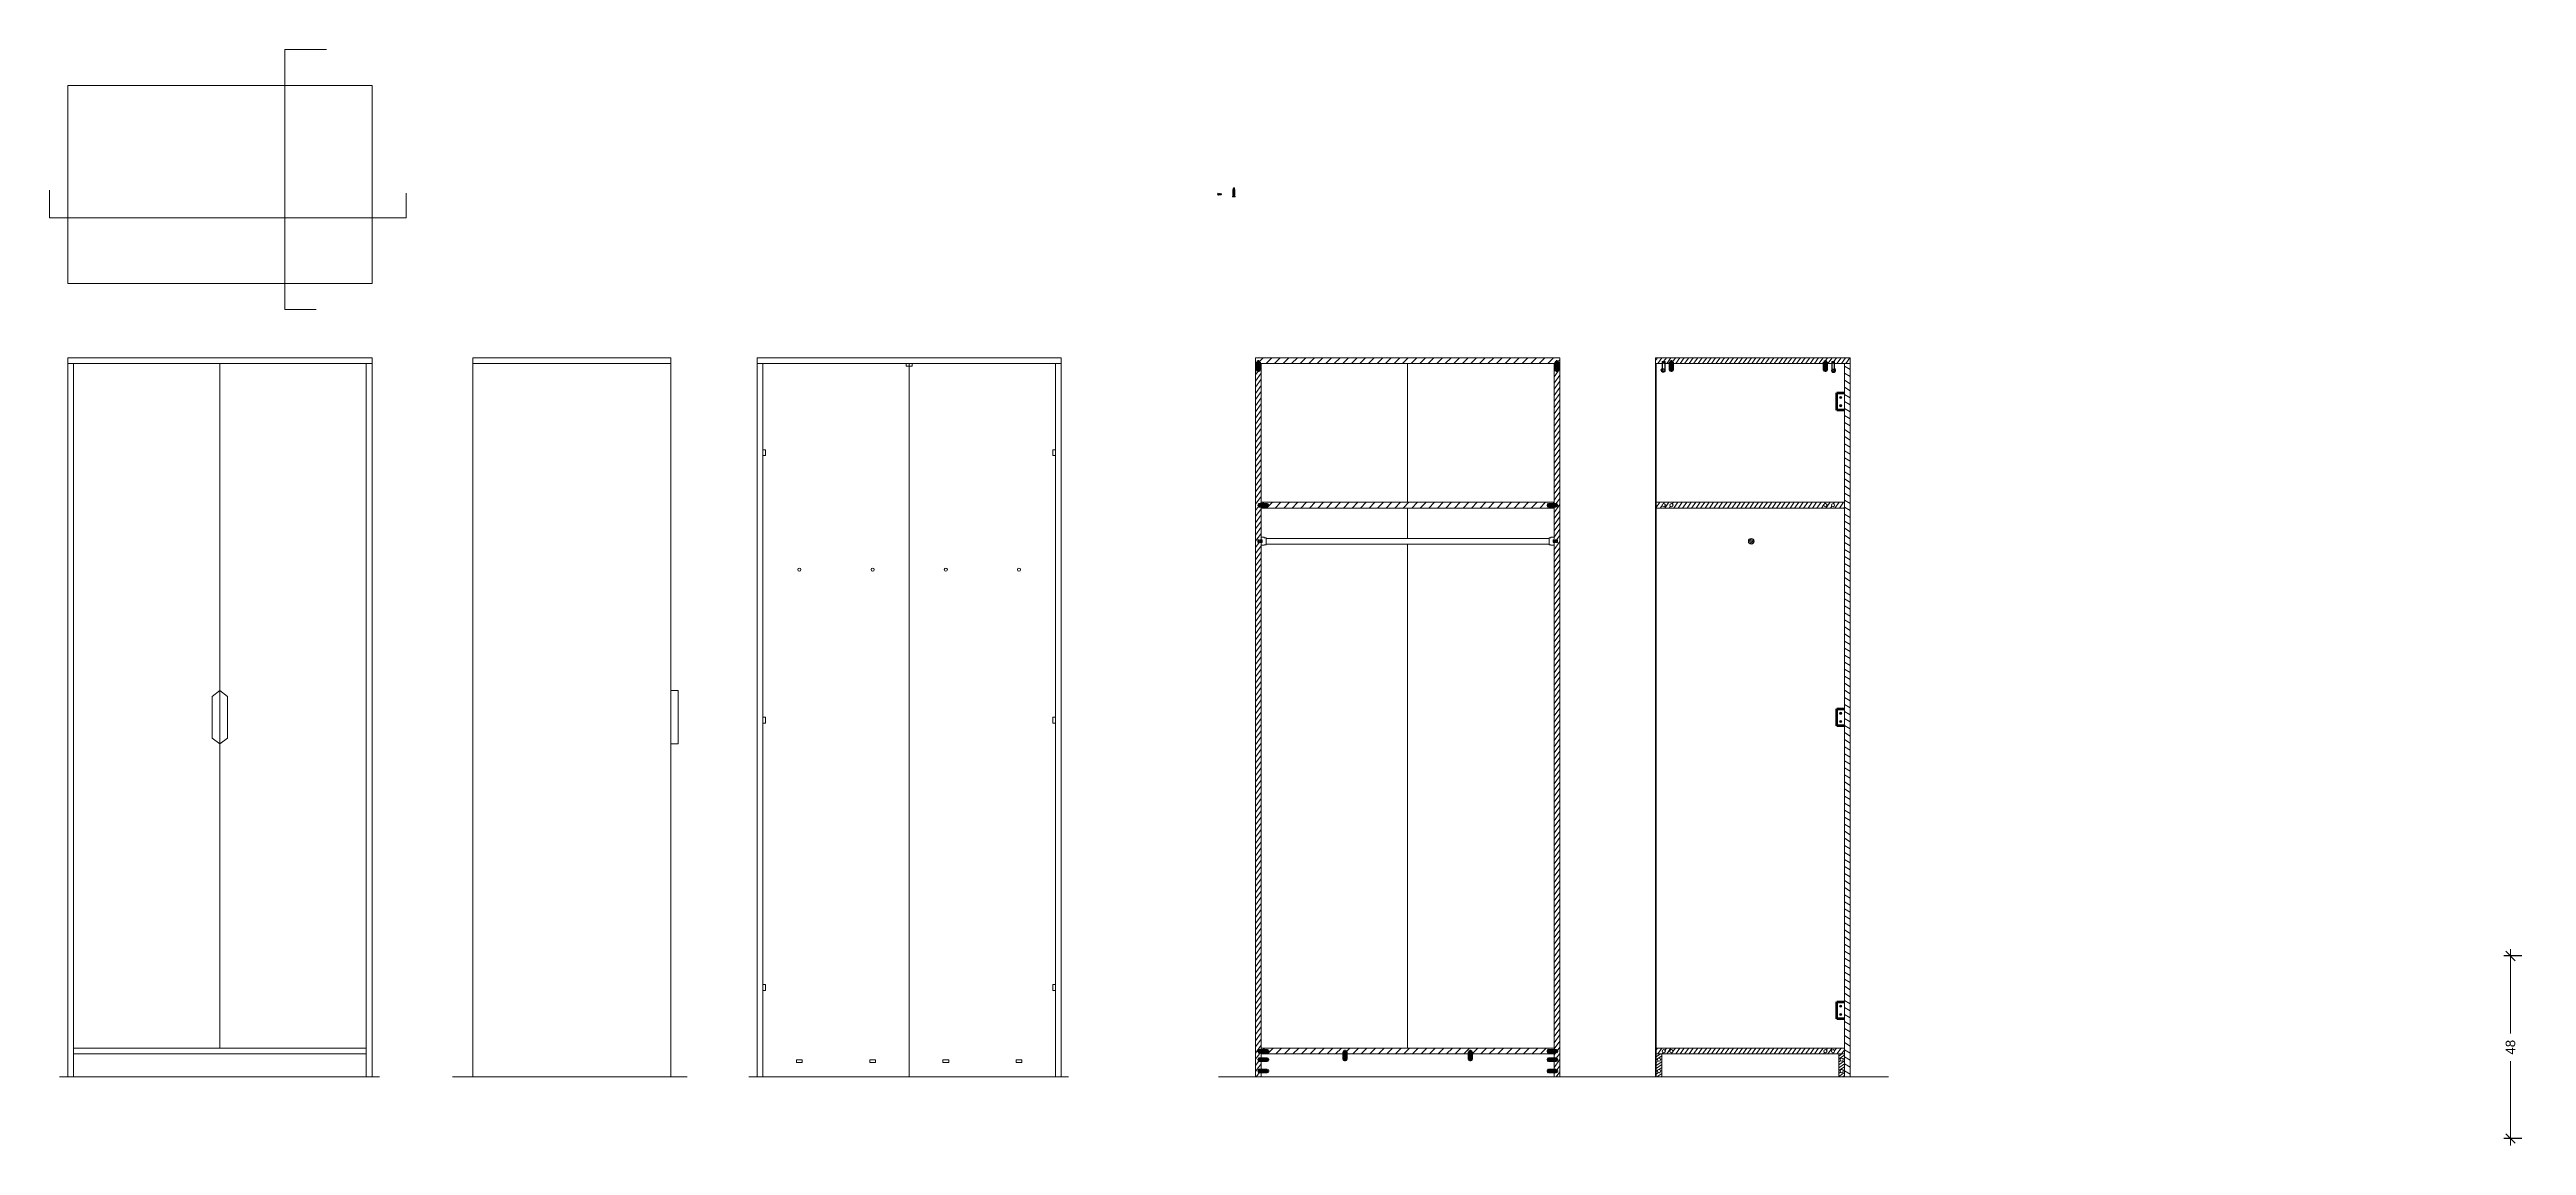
# Model space of a CAD drawing. Header units: millimetres. Extents: x 3303 to 4648, y 1755 to 2051.
# Drawn here: x 3303 to 3954, y 1763 to 2051 of the extents above; entities that cross this region are included whole.
import ezdxf

# ---------------------------------------------------------------- set-up
doc = ezdxf.new("R2010")
doc.units = ezdxf.units.MM
doc.linetypes.add('ACAD_ISO02W100', pattern=[15, 12, -3])
for name, color, linetype, lineweight in [('linea di terra', 1, 'Continuous', 18), ('linee non sezionate', 8, 'Continuous', 18), ('linee quote', 6, 'Continuous', 18), ('linee sezionate', 7, 'Continuous', 18), ('retini', 11, 'Continuous', 18), ('riquadro viti', 2, 'Continuous', 18), ('viti e cerniere', 4, 'Continuous', 18)]:
    doc.layers.add(name, color=color, linetype=linetype, lineweight=lineweight)
doc.layers.add('viti sottili', color=4, linetype='Continuous')
doc.styles.add('ARIAL', font='Arial.ttf')
doc.dimstyles.new('E-0050_TICK_12', dxfattribs={"dimtxt": 2.5, "dimasz": 2.5, "dimexe": 1.8, "dimexo": 1.2, "dimgap": 1.8, "dimtad": 0, "dimdec": 0, "dimzin": 0, "dimdsep": 46, "dimtxsty": 'ARIAL', "dimblk": 'OBLIQUE', "dimblk1": 'OBLIQUE', "dimblk2": 'OBLIQUE', "dimcen": 1.8, "dimdle": 1.8, "dimclrd": 256, "dimclre": 256, "dimclrt": 256, "dimadec": 0, "dimazin": 0, "dimtfac": 1, "dimtdec": 0, "dimtmove": 1, "dimatfit": 3, "dimldrblk": 'OPEN90', "dimfxl": 1, "dimtfill": 1, "dimtfillclr": 7, "dimtolj": 1, "dimtzin": 0, "dimlwd": -1, "dimarcsym": 0})

msp = doc.modelspace()

# ---------------------------------------------------------------- blocks, each defined once
blk = doc.blocks.new('_Oblique')
at = {"color": 0, "linetype": 'ByBlock', "lineweight": -2}
blk.add_line((-0.5, -0.5), (0.5, 0.5), dxfattribs=at)
blk = doc.blocks.new('*D12')
at = {"layer": 'linee non sezionate', "lineweight": -2, "transparency": 16777216}
for p, q in [((3953.02, 1812.42), (3948.23, 1812.42)), ((3953.02, 1764.42), (3948.23, 1764.42))]:
    blk.add_line(p, q, dxfattribs=at)
at = {"layer": 'linee non sezionate', "transparency": 16777216}
for p, q in [((3950.03, 1814.22), (3950.03, 1792.06)), ((3950.03, 1762.62), (3950.03, 1784.77))]:
    blk.add_line(p, q, dxfattribs=at)
at = {"layer": 'linee non sezionate', "transparency": 16777216, "xscale": 2.5, "yscale": 2.5, "zscale": 2.5}
for p, rotation in [((3950.03, 1812.42), 90), ((3950.03, 1764.42), 270)]:
    blk.add_blockref('_Oblique', p, dxfattribs=dict(at, rotation=rotation))
at = {"layer": 'linee non sezionate', "transparency": 16777216, "insert": (3950.03, 1788.42), "char_height": 2.5, "attachment_point": 5, "rotation": 90, "style": 'ARIAL', "bg_fill": 3, "box_fill_scale": 1.1, "bg_fill_color": 256, "bg_fill_true_color": 13158600, "bg_fill_transparency": 0}
blk.add_mtext('\\A1;48', dxfattribs=at)
blk = doc.blocks.new('_Open90')
at = {"color": 0, "linetype": 'ByBlock', "lineweight": -2}
for p, q in [((0, 0), (-1, 0)), ((-0.5, 0.5), (0, 0)), ((0, 0), (-0.5, -0.5))]:
    blk.add_line(p, q, dxfattribs=at)
blk = doc.blocks.new('vitetassello')
at = {"layer": 'viti e cerniere'}
for p, q in [((-0.13, 0.38), (-0.13, 1.58)), ((-0.13, 1.58), (-0.06, 1.58)), ((-0.13, 1.5), (0.31, 1.5)), ((-0.13, 0.46), (0.31, 0.46)), ((0.31, 0.38), (-0.13, 0.38)), ((-0.09, 0.46), (-0.09, 1.5)), ((-0.06, 1.76), (-0.06, 1.58)), ((-0.06, 1.58), (0.23, 1.58)), ((0, 0.35), (0, 0.27)), ((0, 0.21), (0, 0.14)), ((0, 0.08), (0, 0)), ((0.06, 0.46), (0.06, 1.5)), ((0.09, 0.46), (0.06, 0.46)), ((0.08, 0.46), (0.11, 0.46)), ((0.09, 0.46), (0.13, 0.46)), ((0.13, 0.46), (0.13, 1.5)), ((0.19, 0.38), (0.19, 0.36)), ((0.19, 0.3), (0.19, 0.22)), ((0.19, 0.16), (0.19, 0.09)), ((0.19, 0), (0.19, 0.03)), ((0.23, 1.58), (0.24, 1.58)), ((0.24, 1.76), (0.24, 1.58)), ((0.24, 1.58), (0.31, 1.58)), ((0.27, 1.5), (0.27, 0.46)), ((0.31, 1.58), (0.31, 0.38)), ((0.31, 1.5), (0.31, 1.5)), ((0, 0), (0.19, 0))]:
    blk.add_line(p, q, dxfattribs=at)
blk.add_lwpolyline([(0.36, 1.76), (0.36, 1.93), (-0.18, 1.93), (-0.18, 1.76)], close=True, dxfattribs=at)
for points in [[(-0.06, 0.27), (0, 0.21), (0.19, 0.16), (0.24, 0.16), (-0.06, 0.27), (0, 0.27), (0.19, 0.22), (0.24, 0.16)], [(-0.06, 0.14), (0, 0.08), (0.19, 0.03), (0.24, 0.03), (-0.06, 0.14), (0, 0.14), (0.19, 0.09), (0.24, 0.03)], [(-0.03, 0.38), (0, 0.35), (0.19, 0.3), (0.24, 0.3), (0.01, 0.38)], [(0.09, 0.38), (0.19, 0.36), (0.24, 0.3)]]:
    blk.add_lwpolyline(points, dxfattribs=at)

# ---------------------------------------------------------------- dimensions: what is measured, and where the dimension line sits
at = {"layer": 'linee non sezionate'}
dim = msp.add_linear_dim(base=(3950.03, 1764.42), p1=(3954.22, 1812.42), p2=(3954.22, 1764.42), angle=90, dimstyle='E-0050_TICK_12', dxfattribs=at)
dim.commit()
dim.dimension.update_dxf_attribs({"geometry": '*D12', "text_midpoint": (3950.03, 1788.42)})

# ---------------------------------------------------------------- hatches: boundary and pattern name
at = {"layer": 'retini'}
h = msp.add_hatch(dxfattribs=at)
h.set_pattern_fill('ANSI31', color=256, scale=0.5)
h.paths.add_polyline_path([(3700, 1969.65), (3620, 1969.65), (3620, 1968.15), (3620.39, 1968.15), (3620.39, 1968.68), (3621.1, 1968.68), (3621.1, 1968.15), (3698.5, 1968.15), (3698.9, 1968.15), (3698.9, 1968.68), (3699.61, 1968.68), (3699.61, 1968.15), (3700, 1968.15)])
h = msp.add_hatch(dxfattribs=at)
h.set_pattern_fill('ANSI31', color=256, scale=0.3, angle=189)
h.paths.add_polyline_path([(3621.5, 1968.15), (3621.1, 1968.15), (3621.1, 1966.15), (3620.39, 1966.15), (3620.39, 1968.15), (3620, 1968.15), (3620, 1780.65), (3621.5, 1780.65), (3621.5, 1781.8), (3620.75, 1781.8), (3620.75, 1782.51), (3621.5, 1782.51), (3621.5, 1784.8), (3620.75, 1784.8), (3620.75, 1785.51), (3621.5, 1785.51), (3621.5, 1787.03), (3620.75, 1787.03), (3620.75, 1787.74), (3621.5, 1787.74), (3621.5, 1921.08), (3620.6, 1921.08), (3620.6, 1921.76), (3621.5, 1921.76), (3621.5, 1930.52), (3620.75, 1930.52), (3620.75, 1931.23), (3621.5, 1931.23)])
h = msp.add_hatch(dxfattribs=at)
h.set_pattern_fill('ANSI31', color=256, scale=0.3, angle=189)
h.paths.add_polyline_path([(3700, 1968.15), (3699.61, 1968.15), (3699.61, 1966.15), (3698.9, 1966.15), (3698.9, 1968.15), (3698.5, 1968.15), (3698.5, 1931.23), (3699.33, 1931.23), (3699.33, 1930.52), (3698.5, 1930.52), (3698.5, 1921.76), (3699.4, 1921.76), (3699.4, 1921.41), (3699.4, 1921.08), (3698.5, 1921.08), (3698.5, 1787.74), (3699.33, 1787.74), (3699.33, 1787.03), (3698.5, 1787.03), (3698.5, 1785.51), (3699.33, 1785.51), (3699.33, 1784.8), (3698.5, 1784.8), (3698.5, 1782.51), (3699.33, 1782.51), (3699.33, 1781.8), (3698.5, 1781.8), (3698.5, 1780.65), (3700, 1780.65)])
h = msp.add_hatch(dxfattribs=at)
h.set_pattern_fill('ANSI31', color=256, scale=0.3, angle=189)
h.paths.add_polyline_path([(3776.37, 1969.65), (3725.17, 1969.65), (3725.17, 1968.15), (3726.96, 1968.15), (3726.96, 1968.65), (3727.69, 1968.65), (3727.69, 1968.15), (3729.01, 1968.15), (3729.01, 1968.68), (3729.72, 1968.68), (3729.72, 1968.15), (3769.51, 1968.15), (3769.51, 1968.68), (3770.22, 1968.68), (3770.22, 1968.15), (3771.52, 1968.15), (3771.52, 1968.63), (3771.52, 1968.65), (3772.24, 1968.65), (3772.24, 1968.15), (3776.37, 1968.15)])
h = msp.add_hatch(dxfattribs=at)
h.set_pattern_fill('ANSI31', color=256, scale=0.5, angle=104)
h.paths.add_polyline_path([(3776.37, 1968.15), (3774.87, 1968.15), (3774.87, 1780.65), (3776.37, 1780.65)])
h = msp.add_hatch(dxfattribs=at)
h.set_pattern_fill('ANSI31', color=256, scale=0.5)
h.paths.add_polyline_path([(3698.5, 1931.65), (3621.5, 1931.65), (3621.5, 1931.23), (3623.29, 1931.23), (3623.29, 1930.52), (3621.5, 1930.52), (3621.5, 1930.15), (3698.5, 1930.15), (3698.5, 1930.52), (3696.79, 1930.52), (3696.79, 1931.23), (3698.5, 1931.23)])
h = msp.add_hatch(dxfattribs=at)
h.set_pattern_fill('ANSI31', color=256, scale=0.3, angle=189)
h.paths.add_polyline_path([(3774.87, 1931.65), (3725.37, 1931.65), (3725.37, 1930.15), (3774.87, 1930.15)])
h.paths.add_polyline_path([(3728.95, 1930.9, -1), (3729.79, 1930.9, -1)], flags=16)
h.paths.add_polyline_path([(3726.94, 1930.9, -1), (3727.78, 1930.9, -1)], flags=16)
h.paths.add_polyline_path([(3770.29, 1930.9, -1), (3769.45, 1930.9, -1)], flags=16)
h.paths.add_polyline_path([(3772.29, 1930.9, -1), (3771.45, 1930.9, -1)], flags=16)
h = msp.add_hatch(dxfattribs=at)
h.set_pattern_fill('ANSI31', color=256, scale=0.1, angle=243)
h.paths.add_polyline_path([(3751.12, 1921.4, 1), (3749.62, 1921.4, 1)])
h = msp.add_hatch(dxfattribs=at)
h.set_pattern_fill('ANSI31', color=256, scale=0.5)
h.paths.add_polyline_path([(3696.79, 1787.74), (3698.5, 1787.74), (3698.5, 1788.15), (3621.5, 1788.15), (3621.5, 1787.74), (3623.29, 1787.74), (3623.29, 1787.03), (3621.5, 1787.03), (3621.5, 1786.65), (3643.14, 1786.65), (3643.14, 1787.44), (3643.85, 1787.44), (3643.85, 1786.65), (3676.13, 1786.65), (3676.13, 1787.47), (3676.84, 1787.47), (3676.84, 1786.65), (3698.5, 1786.65), (3698.5, 1787.03), (3696.79, 1787.03)])
h = msp.add_hatch(dxfattribs=at)
h.set_pattern_fill('ANSI31', color=256, scale=0.3, angle=189)
h.paths.add_polyline_path([(3725.37, 1788.15), (3725.37, 1786.65), (3774.87, 1786.65), (3774.87, 1788.15)])
h.paths.add_polyline_path([(3728.95, 1787.4, -1), (3729.79, 1787.4, -1)], flags=16)
h.paths.add_polyline_path([(3726.94, 1787.4, -1), (3727.78, 1787.4, -1)], flags=16)
h.paths.add_polyline_path([(3770.29, 1787.4, -1), (3769.45, 1787.4, -1)], flags=16)
h.paths.add_polyline_path([(3772.29, 1787.4, -1), (3771.45, 1787.4, -1)], flags=16)
h = msp.add_hatch(dxfattribs=at)
h.set_pattern_fill('ANSI31', color=256, scale=0.2, angle=349)
h.paths.add_polyline_path([(3726.87, 1786.65), (3725.37, 1786.65), (3725.37, 1780.65), (3726.87, 1780.65)])
h.paths.add_polyline_path([(3725.7, 1785.16, -1), (3726.54, 1785.16, -1)], flags=16)
h.paths.add_polyline_path([(3726.54, 1782.15, -1), (3725.7, 1782.15, -1)], flags=16)
h = msp.add_hatch(dxfattribs=at)
h.set_pattern_fill('ANSI31', color=256, scale=0.2, angle=349)
h.paths.add_polyline_path([(3774.87, 1786.65), (3773.37, 1786.65), (3773.37, 1780.65), (3774.87, 1780.65)])
h.paths.add_polyline_path([(3774.54, 1782.15, -1), (3773.7, 1782.15, -1)], flags=16)
h.paths.add_polyline_path([(3773.7, 1785.16, -1), (3774.54, 1785.16, -1)], flags=16)

# ---------------------------------------------------------------- linework, layer by layer
at = {"layer": 'linea di terra'}
for p, q in [((3305.5, 1780.69), (3389.6, 1780.69)), ((3408.79, 1780.65), (3470.56, 1780.65)), ((3486.76, 1780.69), (3570.86, 1780.69)), ((3610.29, 1780.65), (3786.47, 1780.65))]:
    msp.add_line(p, q, dxfattribs=at)
at = {"layer": 'linee non sezionate'}
for p, q in [((3387.66, 2041.18), (3307.66, 2041.18)), ((3307.66, 2041.18), (3307.66, 1989.18)), ((3387.66, 1989.18), (3387.66, 2041.18)), ((3610.19, 2012.62), (3610.19, 2012.62)), ((3307.66, 1989.18), (3387.66, 1989.18)), ((3387.66, 1969.65), (3307.66, 1969.65)), ((3307.66, 1969.65), (3307.66, 1780.65)), ((3307.66, 1968.15), (3387.66, 1968.15)), ((3309.16, 1968.15), (3309.16, 1780.65)), ((3347.66, 1968.15), (3347.66, 1788.15)), ((3386.16, 1968.15), (3386.16, 1780.65)), ((3387.66, 1780.65), (3387.66, 1969.65)), ((3414.2, 1780.65), (3414.2, 1969.65)), ((3414.2, 1969.65), (3466.2, 1969.65)), ((3466.2, 1968.15), (3414.2, 1968.15)), ((3466.2, 1969.65), (3466.2, 1780.65)), ((3568.93, 1969.65), (3488.93, 1969.65)), ((3488.93, 1969.65), (3488.93, 1780.65)), ((3488.93, 1968.15), (3568.93, 1968.15)), ((3490.43, 1968.15), (3490.43, 1780.65)), ((3528.93, 1968.15), (3528.93, 1780.69)), ((3567.43, 1968.15), (3567.43, 1780.65)), ((3568.93, 1780.65), (3568.93, 1969.65)), ((3660, 1968.15), (3660, 1931.65)), ((3660, 1930.15), (3660, 1922.15)), ((3621.5, 1922.45), (3622.31, 1922.45)), ((3622.31, 1922.45), (3622.31, 1922.3)), ((3622.31, 1922.3), (3622.81, 1922.3)), ((3622.81, 1922.3), (3622.81, 1920.65)), ((3622.81, 1922.15), (3697.2, 1922.15)), ((3697.2, 1922.15), (3697.2, 1922.3)), ((3697.2, 1922.3), (3697.7, 1922.3)), ((3697.2, 1920.5), (3697.2, 1922.15)), ((3697.7, 1922.3), (3697.7, 1922.45)), ((3697.7, 1922.45), (3698.5, 1922.45)), ((3622.31, 1920.35), (3621.5, 1920.35)), ((3622.31, 1920.5), (3622.31, 1920.35)), ((3622.81, 1920.5), (3622.31, 1920.5)), ((3622.81, 1920.65), (3622.81, 1920.5)), ((3622.81, 1920.65), (3697.2, 1920.65)), ((3660, 1920.65), (3660, 1788.15)), ((3697.7, 1920.5), (3697.2, 1920.5)), ((3697.7, 1920.35), (3697.7, 1920.5)), ((3698.5, 1920.35), (3697.7, 1920.35)), ((3698.5, 1921.41), (3698.5, 1921.41)), ((3468.2, 1882.15), (3466.2, 1882.15)), ((3468.2, 1882.15), (3468.2, 1868.15)), ((3468.2, 1868.15), (3466.2, 1868.15)), ((3309.16, 1788.15), (3386.16, 1788.15)), ((3309.16, 1786.65), (3386.16, 1786.65))]:
    msp.add_line(p, q, dxfattribs=at)
for points in [[(3347.66, 1868.15), (3345.66, 1869.65), (3345.66, 1880.65), (3347.66, 1882.15)], [(3347.66, 1868.15), (3349.66, 1869.65), (3349.66, 1880.65), (3347.66, 1882.15)]]:
    msp.add_lwpolyline(points, dxfattribs=at)
at = {"layer": 'linee quote'}
for p, q in [((3364.74, 1989.18), (3364.74, 2050.64)), ((3364.74, 2050.64), (3375.68, 2050.64)), ((3302.86, 2006.39), (3302.86, 2013.72)), ((3396.64, 2006.39), (3396.64, 2012.94)), ((3348.31, 2006.39), (3302.86, 2006.39)), ((3348.31, 2006.39), (3396.64, 2006.39)), ((3364.74, 1989.18), (3364.74, 1982.29)), ((3364.74, 1982.29), (3372.94, 1982.29))]:
    msp.add_line(p, q, dxfattribs=at)
at = {"layer": 'linee sezionate'}
for p, q in [((3620, 1968.15), (3620.39, 1968.15)), ((3621.1, 1968.15), (3698.5, 1968.15)), ((3621.5, 1931.23), (3621.5, 1968.15)), ((3776.37, 1969.65), (3725.17, 1969.65)), ((3725.17, 1969.65), (3725.17, 1780.65)), ((3725.37, 1968.15), (3725.37, 1788.15)), ((3725.37, 1968.15), (3725.37, 1788.15)), ((3776.37, 1969.65), (3776.37, 1968.15)), ((3621.5, 1931.65), (3698.5, 1931.65)), ((3621.5, 1921.76), (3621.5, 1930.52)), ((3621.5, 1930.15), (3698.5, 1930.15)), ((3621.5, 1787.74), (3621.5, 1921.08)), ((3621.5, 1788.15), (3698.5, 1788.15)), ((3621.5, 1785.51), (3621.5, 1787.03)), ((3621.5, 1786.65), (3643.14, 1786.65)), ((3621.5, 1782.51), (3621.5, 1784.8)), ((3643.85, 1786.65), (3676.13, 1786.65)), ((3676.84, 1786.65), (3698.5, 1786.65)), ((3621.5, 1780.65), (3621.5, 1781.8))]:
    msp.add_line(p, q, dxfattribs=at)
for points in [[(3700, 1968.15), (3700, 1969.65), (3620, 1969.65), (3620, 1780.65)], [(3698.9, 1968.15), (3698.5, 1968.15), (3698.5, 1931.23)], [(3700, 1780.65), (3700, 1968.15), (3699.61, 1968.15)], [(3726.96, 1968.15), (3725.17, 1968.15)], [(3729.01, 1968.15), (3727.69, 1968.15)], [(3769.51, 1968.15), (3729.72, 1968.15)], [(3771.52, 1968.15), (3770.22, 1968.15)], [(3776.37, 1780.65), (3776.37, 1968.15), (3772.24, 1968.15)], [(3774.87, 1780.65), (3774.87, 1968.15)], [(3698.5, 1930.52), (3698.5, 1921.76)], [(3774.87, 1931.65), (3725.37, 1931.65), (3725.37, 1930.15), (3774.87, 1930.15)], [(3698.5, 1921.08), (3698.5, 1787.74)], [(3698.5, 1787.03), (3698.5, 1785.51)], [(3698.5, 1784.8), (3698.5, 1782.51)], [(3774.87, 1788.15), (3725.37, 1788.15), (3725.37, 1786.65), (3774.87, 1786.65)], [(3725.37, 1786.65), (3725.37, 1780.65)], [(3726.87, 1780.65), (3726.87, 1786.65)], [(3773.37, 1786.65), (3773.37, 1780.65)], [(3698.5, 1781.8), (3698.5, 1780.65)]]:
    msp.add_lwpolyline(points, dxfattribs=at)
msp.add_circle((3750.37, 1921.4), 0.75, dxfattribs=at)
at = {"layer": 'riquadro viti', "linetype": 'ACAD_ISO02W100', "ltscale": 0.05}
for points in [[(3620.39, 1966.15), (3620.39, 1968.68), (3621.1, 1968.68), (3621.1, 1966.15)], [(3698.9, 1966.15), (3698.9, 1968.68), (3699.61, 1968.68), (3699.61, 1966.15)], [(3729.01, 1966.15), (3729.01, 1968.68), (3729.72, 1968.68), (3729.72, 1966.15)], [(3769.51, 1966.15), (3769.51, 1968.68), (3770.22, 1968.68), (3770.22, 1966.15)], [(3620.6, 1921.08), (3621.78, 1921.08), (3621.78, 1921.41), (3621.78, 1921.76), (3620.6, 1921.76)], [(3698.23, 1921.08), (3699.4, 1921.08), (3699.4, 1921.41), (3699.4, 1921.76), (3698.23, 1921.76)], [(3623.29, 1784.8), (3620.75, 1784.8), (3620.75, 1785.51), (3623.29, 1785.51)], [(3643.14, 1784.9), (3643.14, 1787.44), (3643.85, 1787.44), (3643.85, 1784.9)], [(3676.13, 1784.93), (3676.13, 1787.47), (3676.84, 1787.47), (3676.84, 1784.93)], [(3699.33, 1784.8), (3696.79, 1784.8), (3696.79, 1785.51), (3699.33, 1785.51)], [(3623.29, 1781.8), (3620.75, 1781.8), (3620.75, 1782.51), (3623.29, 1782.51)], [(3699.33, 1781.8), (3696.79, 1781.8), (3696.79, 1782.51), (3699.33, 1782.51)]]:
    msp.add_lwpolyline(points, close=True, dxfattribs=at)
at = {"layer": 'riquadro viti', "ltscale": 0.03}
for points in [[(3727.69, 1966.59), (3727.69, 1968.63), (3727.69, 1968.65), (3726.96, 1968.65), (3726.96, 1966.83, 2.428654)], [(3771.52, 1966.59), (3771.52, 1968.63), (3771.52, 1968.65), (3772.24, 1968.65), (3772.24, 1966.83, -2.428654)]]:
    msp.add_lwpolyline(points, format="xyb", close=True, dxfattribs=at)
at = {"layer": 'riquadro viti', "ltscale": 0.05}
for points in [[(3623.29, 1930.52), (3620.75, 1930.52), (3620.75, 1931.23), (3623.29, 1931.23)], [(3699.33, 1930.52), (3696.79, 1930.52), (3696.79, 1931.23), (3699.33, 1931.23)], [(3623.29, 1787.03), (3620.75, 1787.03), (3620.75, 1787.74), (3623.29, 1787.74)], [(3699.33, 1787.03), (3696.79, 1787.03), (3696.79, 1787.74), (3699.33, 1787.74)]]:
    msp.add_lwpolyline(points, close=True, dxfattribs=at)
at = {"layer": 'viti e cerniere'}
for p, q in [((3610.2, 2012.74), (3610.23, 2012.74)), ((3610.31, 2012.74), (3610.42, 2012.74)), ((3610.5, 2012.74), (3610.6, 2012.74)), ((3610.86, 2012.74), (3610.94, 2012.74)), ((3610.25, 2012.49), (3610.35, 2012.49)), ((3610.43, 2012.49), (3610.53, 2012.49)), ((3610.61, 2012.49), (3610.71, 2012.49)), ((3610.79, 2012.49), (3610.89, 2012.49)), ((3727.05, 1968.15), (3727.05, 1966.82)), ((3727.17, 1968.15), (3727.05, 1968.15)), ((3727.14, 1968.46), (3727.21, 1968.53)), ((3727.14, 1968.46), (3727.21, 1968.46)), ((3727.14, 1968.29), (3727.21, 1968.36)), ((3727.14, 1968.29), (3727.21, 1968.29)), ((3727.17, 1968.15), (3727.21, 1968.19)), ((3727.21, 1968.53), (3727.21, 1968.63)), ((3727.21, 1968.63), (3727.44, 1968.63)), ((3727.21, 1968.36), (3727.21, 1968.46)), ((3727.21, 1968.19), (3727.21, 1968.29)), ((3727.44, 1968.63), (3727.44, 1968.59)), ((3727.44, 1968.59), (3727.51, 1968.59)), ((3727.44, 1968.52), (3727.51, 1968.59)), ((3727.44, 1968.42), (3727.44, 1968.52)), ((3727.44, 1968.42), (3727.51, 1968.42)), ((3727.44, 1968.35), (3727.51, 1968.42)), ((3727.44, 1968.26), (3727.44, 1968.35)), ((3727.44, 1968.18), (3727.51, 1968.26)), ((3727.44, 1968.26), (3727.51, 1968.26)), ((3727.44, 1968.15), (3727.44, 1968.18)), ((3727.6, 1968.15), (3727.44, 1968.15)), ((3727.6, 1966.66), (3727.6, 1968.15)), ((3771.6, 1966.66), (3771.6, 1968.15)), ((3771.6, 1968.15), (3771.76, 1968.15)), ((3771.99, 1968.63), (3771.76, 1968.63)), ((3771.76, 1968.63), (3771.76, 1968.59)), ((3771.76, 1968.42), (3771.76, 1968.52)), ((3771.76, 1968.26), (3771.76, 1968.35)), ((3771.76, 1968.15), (3771.76, 1968.18)), ((3771.99, 1968.53), (3771.99, 1968.63)), ((3771.99, 1968.36), (3771.99, 1968.46)), ((3771.99, 1968.19), (3771.99, 1968.29)), ((3772.03, 1968.15), (3772.15, 1968.15)), ((3772.15, 1968.15), (3772.15, 1966.82)), ((3727.07, 1966.66), (3727.14, 1966.66)), ((3727.14, 1966.44), (3727.14, 1966.66)), ((3727.51, 1966.44), (3727.51, 1966.63)), ((3727.59, 1966.66), (3727.6, 1966.66)), ((3727.6, 1966.76), (3727.6, 1966.76)), ((3771.54, 1966.44), (3771.54, 1966.22)), ((3771.69, 1966.44), (3771.54, 1966.44)), ((3771.54, 1966.22), (3772.22, 1966.22)), ((3771.6, 1966.76), (3771.6, 1966.76)), ((3771.61, 1966.66), (3771.6, 1966.66)), ((3771.69, 1966.44), (3771.69, 1966.63)), ((3772.06, 1966.44), (3772.06, 1966.66)), ((3772.13, 1966.66), (3772.06, 1966.66)), ((3772.22, 1966.44), (3772.06, 1966.44)), ((3772.22, 1966.22), (3772.22, 1966.44)), ((3773.68, 1959.16), (3773.68, 1959.26)), ((3773.68, 1959.26), (3773.83, 1959.26)), ((3773.83, 1959.16), (3773.68, 1959.16)), ((3773.68, 1956.98), (3773.68, 1957.08)), ((3773.68, 1957.08), (3773.83, 1957.08)), ((3773.83, 1956.98), (3773.68, 1956.98)), ((3773.83, 1959.41), (3773.93, 1959.41)), ((3773.83, 1959.26), (3773.83, 1959.41)), ((3773.83, 1959.16), (3773.93, 1959.26)), ((3773.93, 1959.16), (3773.83, 1959.26)), ((3773.83, 1959.01), (3773.83, 1959.16)), ((3773.93, 1959.01), (3773.83, 1959.01)), ((3773.83, 1957.24), (3773.93, 1957.24)), ((3773.83, 1957.08), (3773.83, 1957.24)), ((3773.83, 1956.98), (3773.93, 1957.08)), ((3773.93, 1956.98), (3773.83, 1957.08)), ((3773.83, 1956.84), (3773.83, 1956.98)), ((3773.93, 1956.84), (3773.83, 1956.84)), ((3773.93, 1959.41), (3773.93, 1959.26)), ((3773.93, 1959.26), (3774.08, 1959.26)), ((3774.08, 1959.16), (3773.93, 1959.16)), ((3773.93, 1959.16), (3773.93, 1959.01)), ((3773.93, 1957.24), (3773.93, 1957.08)), ((3773.93, 1957.08), (3774.08, 1957.08)), ((3774.08, 1956.98), (3773.93, 1956.98)), ((3773.93, 1956.98), (3773.93, 1956.84)), ((3774.08, 1959.26), (3774.08, 1959.16)), ((3774.08, 1957.08), (3774.08, 1956.98)), ((3620.9, 1921.54), (3620.8, 1921.54)), ((3620.98, 1921.61), (3620.9, 1921.54)), ((3620.98, 1921.61), (3620.98, 1921.54)), ((3621.09, 1921.54), (3620.98, 1921.54)), ((3621.17, 1921.61), (3621.09, 1921.54)), ((3621.17, 1921.61), (3621.17, 1921.54)), ((3621.27, 1921.54), (3621.17, 1921.54)), ((3621.35, 1921.61), (3621.27, 1921.54)), ((3621.35, 1921.61), (3621.35, 1921.54)), ((3621.45, 1921.54), (3621.35, 1921.54)), ((3621.5, 1921.58), (3621.45, 1921.54)), ((3621.54, 1921.71), (3621.5, 1921.71)), ((3621.5, 1921.71), (3621.5, 1921.11)), ((3698.51, 1921.54), (3698.54, 1921.54)), ((3698.54, 1921.54), (3698.62, 1921.61)), ((3698.62, 1921.54), (3698.62, 1921.61)), ((3698.62, 1921.54), (3698.73, 1921.54)), ((3698.73, 1921.54), (3698.81, 1921.61)), ((3698.81, 1921.54), (3698.81, 1921.61)), ((3698.81, 1921.54), (3698.91, 1921.54)), ((3698.91, 1921.54), (3698.99, 1921.61)), ((3698.99, 1921.54), (3698.99, 1921.61)), ((3699.09, 1921.54), (3699.17, 1921.61)), ((3699.17, 1921.54), (3699.17, 1921.61)), ((3699.17, 1921.54), (3699.25, 1921.54)), ((3620.84, 1921.29), (3620.76, 1921.29)), ((3620.84, 1921.29), (3620.84, 1921.21)), ((3620.92, 1921.29), (3620.84, 1921.21)), ((3621.02, 1921.29), (3621.02, 1921.21)), ((3621.1, 1921.29), (3621.02, 1921.21)), ((3621.2, 1921.29), (3621.1, 1921.29)), ((3621.2, 1921.29), (3621.2, 1921.21)), ((3621.28, 1921.29), (3621.2, 1921.21)), ((3621.38, 1921.29), (3621.28, 1921.29)), ((3621.46, 1921.29), (3621.38, 1921.21)), ((3621.38, 1921.29), (3621.38, 1921.21)), ((3621.5, 1921.29), (3621.46, 1921.29)), ((3621.5, 1921.11), (3621.54, 1921.11)), ((3698.51, 1921.24), (3698.56, 1921.29)), ((3698.56, 1921.29), (3698.66, 1921.29)), ((3698.66, 1921.21), (3698.74, 1921.29)), ((3698.66, 1921.21), (3698.66, 1921.29)), ((3698.74, 1921.29), (3698.84, 1921.29)), ((3698.84, 1921.21), (3698.92, 1921.29)), ((3698.84, 1921.21), (3698.84, 1921.29)), ((3698.92, 1921.29), (3699.02, 1921.29)), ((3699.02, 1921.21), (3699.1, 1921.29)), ((3699.02, 1921.21), (3699.02, 1921.29)), ((3699.1, 1921.29), (3699.21, 1921.29)), ((3773.68, 1876.16), (3773.68, 1876.26)), ((3773.68, 1876.26), (3773.83, 1876.26)), ((3773.83, 1876.16), (3773.68, 1876.16)), ((3773.83, 1876.41), (3773.93, 1876.41)), ((3773.83, 1876.26), (3773.83, 1876.41)), ((3773.83, 1876.16), (3773.93, 1876.26)), ((3773.93, 1876.16), (3773.83, 1876.26)), ((3773.83, 1876.01), (3773.83, 1876.16)), ((3773.93, 1876.01), (3773.83, 1876.01)), ((3773.93, 1876.41), (3773.93, 1876.26)), ((3773.93, 1876.26), (3774.08, 1876.26)), ((3774.08, 1876.16), (3773.93, 1876.16)), ((3773.93, 1876.16), (3773.93, 1876.01)), ((3774.08, 1876.26), (3774.08, 1876.16)), ((3773.68, 1873.98), (3773.68, 1874.08)), ((3773.68, 1874.08), (3773.83, 1874.08)), ((3773.83, 1873.98), (3773.68, 1873.98)), ((3773.83, 1874.24), (3773.93, 1874.24)), ((3773.83, 1874.08), (3773.83, 1874.24)), ((3773.83, 1873.98), (3773.93, 1874.08)), ((3773.93, 1873.98), (3773.83, 1874.08)), ((3773.83, 1873.84), (3773.83, 1873.98)), ((3773.93, 1873.84), (3773.83, 1873.84)), ((3773.93, 1874.24), (3773.93, 1874.08)), ((3773.93, 1874.08), (3774.08, 1874.08)), ((3774.08, 1873.98), (3773.93, 1873.98)), ((3773.93, 1873.98), (3773.93, 1873.84)), ((3774.08, 1874.08), (3774.08, 1873.98)), ((3773.68, 1799.16), (3773.68, 1799.26)), ((3773.68, 1799.26), (3773.83, 1799.26)), ((3773.83, 1799.16), (3773.68, 1799.16)), ((3773.83, 1799.41), (3773.93, 1799.41)), ((3773.83, 1799.26), (3773.83, 1799.41)), ((3773.83, 1799.16), (3773.93, 1799.26)), ((3773.93, 1799.16), (3773.83, 1799.26)), ((3773.83, 1799.01), (3773.83, 1799.16)), ((3773.93, 1799.01), (3773.83, 1799.01)), ((3773.93, 1799.41), (3773.93, 1799.26)), ((3773.93, 1799.26), (3774.08, 1799.26)), ((3774.08, 1799.16), (3773.93, 1799.16)), ((3773.93, 1799.16), (3773.93, 1799.01)), ((3774.08, 1799.26), (3774.08, 1799.16)), ((3773.68, 1796.98), (3773.68, 1797.08)), ((3773.68, 1797.08), (3773.83, 1797.08)), ((3773.83, 1796.98), (3773.68, 1796.98)), ((3773.83, 1797.24), (3773.93, 1797.24)), ((3773.83, 1797.08), (3773.83, 1797.24)), ((3773.83, 1796.98), (3773.93, 1797.08)), ((3773.93, 1796.98), (3773.83, 1797.08)), ((3773.83, 1796.84), (3773.83, 1796.98)), ((3773.93, 1796.84), (3773.83, 1796.84)), ((3773.93, 1797.24), (3773.93, 1797.08)), ((3773.93, 1797.08), (3774.08, 1797.08)), ((3774.08, 1796.98), (3773.93, 1796.98)), ((3773.93, 1796.98), (3773.93, 1796.84)), ((3774.08, 1797.08), (3774.08, 1796.98))]:
    msp.add_line(p, q, dxfattribs=at)
at = {"layer": 'viti e cerniere', "linetype": 'ByBlock', "lineweight": 100}
for p, q in [((3620.61, 1968.63), (3620.45, 1968.45)), ((3620.45, 1966.4), (3620.45, 1968.45)), ((3620.9, 1968.63), (3620.61, 1968.63)), ((3621.05, 1968.45), (3620.9, 1968.63)), ((3621.05, 1968.45), (3621.05, 1966.4)), ((3699.1, 1968.63), (3698.94, 1968.45)), ((3698.94, 1966.4), (3698.94, 1968.45)), ((3699.39, 1968.63), (3699.1, 1968.63)), ((3699.54, 1968.45), (3699.39, 1968.63)), ((3699.54, 1968.45), (3699.54, 1966.4)), ((3729.22, 1968.63), (3729.06, 1968.45)), ((3729.06, 1966.4), (3729.06, 1968.45)), ((3729.51, 1968.63), (3729.22, 1968.63)), ((3729.66, 1968.45), (3729.51, 1968.63)), ((3729.66, 1968.45), (3729.66, 1966.4)), ((3769.72, 1968.63), (3769.56, 1968.45)), ((3769.56, 1966.4), (3769.56, 1968.45)), ((3770.01, 1968.63), (3769.72, 1968.63)), ((3770.16, 1968.45), (3770.01, 1968.63)), ((3770.16, 1968.45), (3770.16, 1966.4)), ((3620.61, 1966.22), (3620.45, 1966.4)), ((3620.9, 1966.22), (3620.61, 1966.22)), ((3621.05, 1966.4), (3620.9, 1966.22)), ((3699.1, 1966.22), (3698.94, 1966.4)), ((3699.39, 1966.22), (3699.1, 1966.22)), ((3699.54, 1966.4), (3699.39, 1966.22)), ((3729.22, 1966.22), (3729.06, 1966.4)), ((3729.51, 1966.22), (3729.22, 1966.22)), ((3729.66, 1966.4), (3729.51, 1966.22)), ((3769.72, 1966.22), (3769.56, 1966.4)), ((3770.01, 1966.22), (3769.72, 1966.22)), ((3770.16, 1966.4), (3770.01, 1966.22)), ((3772.87, 1955.9), (3772.87, 1960.4)), ((3772.87, 1960.4), (3774.87, 1960.4)), ((3774.87, 1955.9), (3772.87, 1955.9)), ((3620.99, 1931.18), (3620.81, 1931.02)), ((3620.81, 1931.02), (3620.81, 1930.73)), ((3620.81, 1930.73), (3620.99, 1930.57)), ((3620.99, 1931.18), (3623.03, 1931.18)), ((3623.03, 1930.57), (3620.99, 1930.57)), ((3623.03, 1931.18), (3623.21, 1931.02)), ((3623.21, 1930.73), (3623.03, 1930.57)), ((3623.21, 1931.02), (3623.21, 1930.73)), ((3697.03, 1931.18), (3696.85, 1931.02)), ((3696.85, 1931.02), (3696.85, 1930.73)), ((3696.85, 1930.73), (3697.03, 1930.57)), ((3697.03, 1931.18), (3699.07, 1931.18)), ((3699.07, 1930.57), (3697.03, 1930.57)), ((3699.07, 1931.18), (3699.25, 1931.02)), ((3699.25, 1930.73), (3699.07, 1930.57)), ((3699.25, 1931.02), (3699.25, 1930.73)), ((3772.87, 1872.9), (3772.87, 1877.4)), ((3772.87, 1877.4), (3774.87, 1877.4)), ((3774.87, 1872.9), (3772.87, 1872.9)), ((3772.87, 1795.9), (3772.87, 1800.4)), ((3772.87, 1800.4), (3774.87, 1800.4)), ((3774.87, 1795.9), (3772.87, 1795.9)), ((3620.99, 1787.68), (3620.81, 1787.53)), ((3620.81, 1787.53), (3620.81, 1787.24)), ((3620.81, 1787.24), (3620.99, 1787.08)), ((3620.99, 1785.45), (3620.81, 1785.3)), ((3620.81, 1785.3), (3620.81, 1785.01)), ((3620.81, 1785.01), (3620.99, 1784.85)), ((3620.99, 1787.68), (3623.03, 1787.68)), ((3623.03, 1787.08), (3620.99, 1787.08)), ((3620.99, 1785.45), (3623.03, 1785.45)), ((3623.03, 1784.85), (3620.99, 1784.85)), ((3623.03, 1787.68), (3623.21, 1787.53)), ((3623.21, 1787.24), (3623.03, 1787.08)), ((3623.03, 1785.45), (3623.21, 1785.3)), ((3623.21, 1785.01), (3623.03, 1784.85)), ((3623.21, 1787.53), (3623.21, 1787.24)), ((3623.21, 1785.3), (3623.21, 1785.01)), ((3643.36, 1787.4), (3643.2, 1787.22)), ((3643.2, 1785.18), (3643.2, 1787.22)), ((3643.36, 1785), (3643.2, 1785.18)), ((3643.65, 1787.4), (3643.36, 1787.4)), ((3643.65, 1785), (3643.36, 1785)), ((3643.8, 1787.22), (3643.65, 1787.4)), ((3643.8, 1785.18), (3643.65, 1785)), ((3643.8, 1787.22), (3643.8, 1785.18)), ((3676.35, 1787.4), (3676.19, 1787.22)), ((3676.19, 1785.18), (3676.19, 1787.22)), ((3676.35, 1785), (3676.19, 1785.18)), ((3676.64, 1787.4), (3676.35, 1787.4)), ((3676.64, 1785), (3676.35, 1785)), ((3676.79, 1787.22), (3676.64, 1787.4)), ((3676.79, 1785.18), (3676.64, 1785)), ((3676.79, 1787.22), (3676.79, 1785.18)), ((3697.03, 1787.68), (3696.85, 1787.53)), ((3696.85, 1787.53), (3696.85, 1787.24)), ((3696.85, 1787.24), (3697.03, 1787.08)), ((3697.03, 1785.45), (3696.85, 1785.3)), ((3696.85, 1785.3), (3696.85, 1785.01)), ((3696.85, 1785.01), (3697.03, 1784.85)), ((3697.03, 1787.68), (3699.07, 1787.68)), ((3699.07, 1787.08), (3697.03, 1787.08)), ((3697.03, 1785.45), (3699.07, 1785.45)), ((3699.07, 1784.85), (3697.03, 1784.85)), ((3699.07, 1787.68), (3699.25, 1787.53)), ((3699.25, 1787.24), (3699.07, 1787.08)), ((3699.07, 1785.45), (3699.25, 1785.3)), ((3699.25, 1785.01), (3699.07, 1784.85)), ((3699.25, 1787.53), (3699.25, 1787.24)), ((3699.25, 1785.3), (3699.25, 1785.01)), ((3620.99, 1782.45), (3620.81, 1782.3)), ((3620.81, 1782.3), (3620.81, 1782.01)), ((3620.81, 1782.01), (3620.99, 1781.84)), ((3620.99, 1782.45), (3623.03, 1782.45)), ((3623.03, 1781.84), (3620.99, 1781.84)), ((3623.03, 1782.45), (3623.21, 1782.3)), ((3623.21, 1782.01), (3623.03, 1781.84)), ((3623.21, 1782.3), (3623.21, 1782.01)), ((3697.03, 1782.45), (3696.85, 1782.3)), ((3696.85, 1782.3), (3696.85, 1782.01)), ((3696.85, 1782.01), (3697.03, 1781.84)), ((3697.03, 1782.45), (3699.07, 1782.45)), ((3699.07, 1781.84), (3697.03, 1781.84)), ((3699.07, 1782.45), (3699.25, 1782.3)), ((3699.25, 1782.01), (3699.07, 1781.84)), ((3699.25, 1782.3), (3699.25, 1782.01))]:
    msp.add_line(p, q, dxfattribs=at)
at = {"layer": 'viti e cerniere'}
for points in [[(3610.19, 2012.92), (3610.15, 2012.92, 0.451416), (3610.15, 2012.32), (3610.19, 2012.32)], [(3698.5, 1921.71), (3698.46, 1921.71, 0.451416), (3698.46, 1921.11), (3698.5, 1921.11)]]:
    msp.add_lwpolyline(points, format="xyb", close=True, dxfattribs=at)
for points in [[(3610.2, 2012.45), (3610.25, 2012.49), (3610.31, 2012.74), (3610.31, 2012.82), (3610.2, 2012.51)], [(3610.2, 2012.62), (3610.23, 2012.74), (3610.31, 2012.82)], [(3610.35, 2012.42), (3610.43, 2012.49), (3610.5, 2012.74), (3610.5, 2012.82), (3610.35, 2012.42), (3610.35, 2012.49), (3610.42, 2012.74), (3610.5, 2012.82)], [(3610.53, 2012.42), (3610.61, 2012.49), (3610.68, 2012.74), (3610.68, 2012.82), (3610.53, 2012.42), (3610.53, 2012.49), (3610.6, 2012.74), (3610.68, 2012.82)], [(3610.71, 2012.42), (3610.79, 2012.49), (3610.86, 2012.74), (3610.86, 2012.82), (3610.71, 2012.42), (3610.71, 2012.49), (3610.78, 2012.74), (3610.86, 2012.82)], [(3771.76, 1968.52), (3771.69, 1968.59)], [(3771.76, 1968.59), (3771.69, 1968.59)], [(3771.76, 1968.35), (3771.69, 1968.42)], [(3771.76, 1968.42), (3771.69, 1968.42)], [(3771.76, 1968.18), (3771.69, 1968.26)], [(3771.76, 1968.26), (3771.69, 1968.26)], [(3772.06, 1968.46), (3771.99, 1968.53)], [(3772.06, 1968.46), (3771.99, 1968.46)], [(3772.06, 1968.29), (3771.99, 1968.36)], [(3772.06, 1968.29), (3771.99, 1968.29)], [(3772.03, 1968.15), (3771.99, 1968.19)], [(3727.51, 1966.44), (3727.66, 1966.44), (3727.66, 1966.22), (3726.99, 1966.22), (3726.99, 1966.44), (3727.14, 1966.44)]]:
    msp.add_lwpolyline(points, dxfattribs=at)
for points in [[(3529.69, 1967.45), (3529.69, 1968.15), (3528.16, 1968.15), (3528.16, 1967.45)], [(3491.13, 1945.48), (3490.43, 1945.48), (3490.43, 1943.95), (3491.13, 1943.95)], [(3567.43, 1945.48), (3566.73, 1945.48), (3566.73, 1943.95), (3567.43, 1943.95)], [(3491.13, 1875.17), (3490.43, 1875.17), (3490.43, 1873.63), (3491.13, 1873.63)], [(3567.43, 1875.17), (3566.73, 1875.17), (3566.73, 1873.63), (3567.43, 1873.63)], [(3491.13, 1804.88), (3490.43, 1804.88), (3490.43, 1803.35), (3491.13, 1803.35)], [(3567.43, 1804.88), (3566.73, 1804.88), (3566.73, 1803.35), (3567.43, 1803.35)], [(3500.82, 1784.42), (3500.82, 1785.12), (3499.29, 1785.12), (3499.29, 1784.42)], [(3520.07, 1784.42), (3520.07, 1785.12), (3518.54, 1785.12), (3518.54, 1784.42)], [(3539.32, 1784.42), (3539.32, 1785.12), (3537.79, 1785.12), (3537.79, 1784.42)], [(3558.57, 1784.42), (3558.57, 1785.12), (3557.04, 1785.12), (3557.04, 1784.42)]]:
    msp.add_lwpolyline(points, close=True, dxfattribs=at)
for centre, radius in [((3773.88, 1959.21), 0.288), ((3773.88, 1957.03), 0.288), ((3727.36, 1930.9), 0.416), ((3729.37, 1930.9), 0.416), ((3769.87, 1930.9), 0.416), ((3771.87, 1930.9), 0.416), ((3500.05, 1913.95), 0.416), ((3519.3, 1913.95), 0.416), ((3538.55, 1913.95), 0.416), ((3557.8, 1913.95), 0.416), ((3773.88, 1876.21), 0.288), ((3773.88, 1874.03), 0.288), ((3773.88, 1799.21), 0.288), ((3773.88, 1797.03), 0.288), ((3726.12, 1785.16), 0.416), ((3727.36, 1787.4), 0.416), ((3729.37, 1787.4), 0.416), ((3769.87, 1787.4), 0.416), ((3771.87, 1787.4), 0.416), ((3774.12, 1785.16), 0.416), ((3726.12, 1782.15), 0.416), ((3774.12, 1782.15), 0.416)]:
    msp.add_circle(centre, radius, dxfattribs=at)
at = {"layer": 'viti e cerniere', "ltscale": 0.7}
for centre, radius, start, end in [((3610.91, 2012.62), 0.124, 331.92189, 76.68404), ((3610.9, 2012.62), 0.129, 265.88987, 333.70924), ((3620.79, 1921.41), 0.129, 85.88987, 153.70924), ((3699.22, 1921.42), 0.124, 331.92189, 76.68404), ((3620.78, 1921.41), 0.124, 151.92189, 256.68404), ((3699.21, 1921.41), 0.129, 265.88987, 333.70924)]:
    msp.add_arc(centre, radius, start, end, dxfattribs=at)
at = {"layer": 'viti e cerniere'}
msp.add_arc((3621.28, 1921.41), 0.4, 311.40962, 48.59038, dxfattribs=at)
at = {"layer": 'viti sottili'}
for points in [[(3727.62, 1966.07, -0.74706), (3726.71, 1966.34, -0.325041), (3727.05, 1966.82, -0.325041)], [(3727.59, 1966.66, -0.027561), (3727.62, 1966.61), (3727.62, 1966.58, 0.147415), (3727.06, 1966.66, 0.085849), (3726.99, 1966.46), (3726.97, 1966.46), (3726.97, 1966.54), (3726.82, 1966.54), (3726.82, 1966.15), (3726.97, 1966.15), (3726.97, 1966.22), (3726.99, 1966.22, 0.084542), (3727.06, 1966.03, 0.147415), (3727.62, 1966.1), (3727.62, 1966.07)], [(3771.58, 1966.07, 0.74706), (3772.5, 1966.34, 0.325041), (3772.15, 1966.82, 0.325041)], [(3771.61, 1966.66, 0.027561), (3771.58, 1966.61), (3771.58, 1966.58, -0.147415), (3772.14, 1966.66, -0.085849), (3772.22, 1966.46), (3772.24, 1966.46), (3772.24, 1966.54), (3772.39, 1966.54), (3772.39, 1966.15), (3772.24, 1966.15), (3772.24, 1966.22), (3772.22, 1966.22, -0.084542), (3772.14, 1966.03, -0.147415), (3771.58, 1966.1), (3771.58, 1966.07)]]:
    msp.add_lwpolyline(points, format="xyb", dxfattribs=at)

# ---------------------------------------------------------------- block references
at = {"layer": 'viti e cerniere', "xscale": -1.242407183797266, "yscale": 1.242407183797266, "zscale": 1.242407183797266, "rotation": 180}
msp.add_blockref('vitetassello', (3614.2, 2014.33), dxfattribs=at)

msp.set_redraw_order([(e.dxf.handle, doc.entitydb.next_handle()) for e in msp.query("TEXT MTEXT ATTDEF DIMENSION ARC_DIMENSION")])  # texts and dimensions are drawn at this point

doc.saveas('drawing.dxf')
